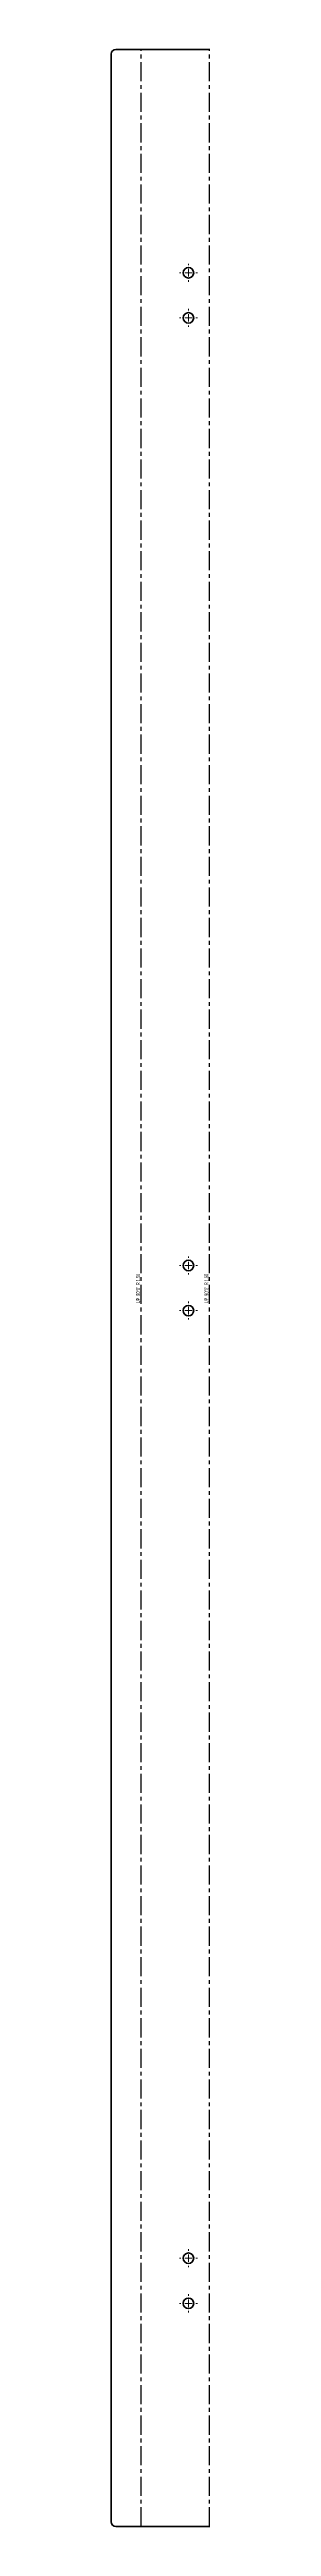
# Model space of a CAD drawing. Header units: millimetres. Extents: x -3387 to -12, y -998 to 1029.
# Drawn here: x -808 to -743, y -683 to 964 of the extents above; entities that cross this region are included whole.
import ezdxf

# ---------------------------------------------------------------- set-up
doc = ezdxf.new("R2010")
doc.units = ezdxf.units.MM
doc.linetypes.add('CENTERX2', pattern=[20.32, 12.7, -2.54, 2.54, -2.54])
doc.styles.add('SLDTEXTSTYLE1', font='TXT', dxfattribs={"width": 0.574118})

# ---------------------------------------------------------------- blocks, each defined once
blk = doc.blocks.new('SW_CENTERMARKSYMBOL_0')
at = {"color": 0, "linetype": 'Continuous', "lineweight": 18}
for p, q in [((-5, 0), (-6, 0)), ((0, 0), (-2.5, 0)), ((0, 5), (0, 6)), ((0, 0), (0, 2.5)), ((0, 0), (0, -2.5)), ((0, 0), (2.5, 0)), ((5, 0), (6, 0)), ((0, -5), (0, -6))]:
    blk.add_line(p, q, dxfattribs=at)
blk = doc.blocks.new('SW_CENTERMARKSYMBOL_1')
at = {"color": 0, "linetype": 'Continuous', "lineweight": 18}
for p, q in [((-5, 0), (-6, 0)), ((0, 0), (-2.5, 0)), ((0, 5), (0, 6)), ((0, 0), (0, 2.5)), ((0, 0), (0, -2.5)), ((0, 0), (2.5, 0)), ((5, 0), (6, 0)), ((0, -5), (0, -6))]:
    blk.add_line(p, q, dxfattribs=at)
blk = doc.blocks.new('SW_CENTERMARKSYMBOL_2')
at = {"color": 0, "linetype": 'Continuous', "lineweight": 18}
for p, q in [((-5, 0), (-6, 0)), ((0, 0), (-2.5, 0)), ((0, 5), (0, 6)), ((0, 0), (0, 2.5)), ((0, 0), (0, -2.5)), ((0, 0), (2.5, 0)), ((5, 0), (6, 0)), ((0, -5), (0, -6))]:
    blk.add_line(p, q, dxfattribs=at)
blk = doc.blocks.new('SW_CENTERMARKSYMBOL_3')
at = {"color": 0, "linetype": 'Continuous', "lineweight": 18}
for p, q in [((-5, 0), (-6, 0)), ((0, 0), (-2.5, 0)), ((0, 5), (0, 6)), ((0, 0), (0, 2.5)), ((0, 0), (0, -2.5)), ((0, 0), (2.5, 0)), ((5, 0), (6, 0)), ((0, -5), (0, -6))]:
    blk.add_line(p, q, dxfattribs=at)
blk = doc.blocks.new('SW_CENTERMARKSYMBOL_4')
at = {"color": 0, "linetype": 'Continuous', "lineweight": 18}
for p, q in [((-5, 0), (-6, 0)), ((0, 0), (-2.5, 0)), ((0, 5), (0, 6)), ((0, 0), (0, 2.5)), ((0, 0), (0, -2.5)), ((0, 0), (2.5, 0)), ((5, 0), (6, 0)), ((0, -5), (0, -6))]:
    blk.add_line(p, q, dxfattribs=at)
blk = doc.blocks.new('SW_CENTERMARKSYMBOL_5')
at = {"color": 0, "linetype": 'Continuous', "lineweight": 18}
for p, q in [((-5, 0), (-6, 0)), ((0, 0), (-2.5, 0)), ((0, 5), (0, 6)), ((0, 0), (0, 2.5)), ((0, 0), (0, -2.5)), ((0, 0), (2.5, 0)), ((5, 0), (6, 0)), ((0, -5), (0, -6))]:
    blk.add_line(p, q, dxfattribs=at)

msp = doc.modelspace()

# ---------------------------------------------------------------- linework, layer by layer
at = {"color": 7, "linetype": 'Continuous', "lineweight": 35}
for p, q in [((-808.4, -680), (-808.4, 960.7)), ((-805.4, 963.7), (-742.7, 963.7)), ((-742.7, -683), (-805.4, -683))]:
    msp.add_line(p, q, dxfattribs=at)
at = {"color": 7, "linetype": 'CENTERX2'}
for p, q in [((-788.4, -683), (-788.4, 963.7)), ((-742.9, -683), (-742.9, 963.7))]:
    msp.add_line(p, q, dxfattribs=at)
at = {"color": 7, "linetype": 'Continuous', "lineweight": 35}
for centre in [(-756.9, 815.3), (-756.9, 785.3), (-756.9, 155.3), (-756.9, 125.3), (-756.9, -504.7), (-756.9, -534.7)]:
    msp.add_circle(centre, 3.5, dxfattribs=at)
for centre, start, end in [((-805.4, 960.7), 90, 180), ((-805.4, -680), 180, 270)]:
    msp.add_arc(centre, 3, start, end, dxfattribs=at)

# ---------------------------------------------------------------- block references
at = {"color": 7, "linetype": 'Continuous', "lineweight": 18}
for name, p in [('SW_CENTERMARKSYMBOL_5', (-756.9, 815.3)), ('SW_CENTERMARKSYMBOL_4', (-756.9, 785.3)), ('SW_CENTERMARKSYMBOL_3', (-756.9, 155.3)), ('SW_CENTERMARKSYMBOL_2', (-756.9, 125.3)), ('SW_CENTERMARKSYMBOL_1', (-756.9, -504.7)), ('SW_CENTERMARKSYMBOL_0', (-756.9, -534.7))]:
    msp.add_blockref(name, p, dxfattribs=at)

# ---------------------------------------------------------------- texts
at = {"color": 7, "linetype": 'Continuous', "lineweight": 18, "char_height": 2.646, "attachment_point": 2, "rotation": 90, "style": 'SLDTEXTSTYLE1'}
for insert in [(-791.8, 140), (-746.3, 140)]:
    msp.add_mtext("UP  90°0'  R 1.50", dxfattribs=dict(at, insert=insert))

doc.saveas('drawing.dxf')
